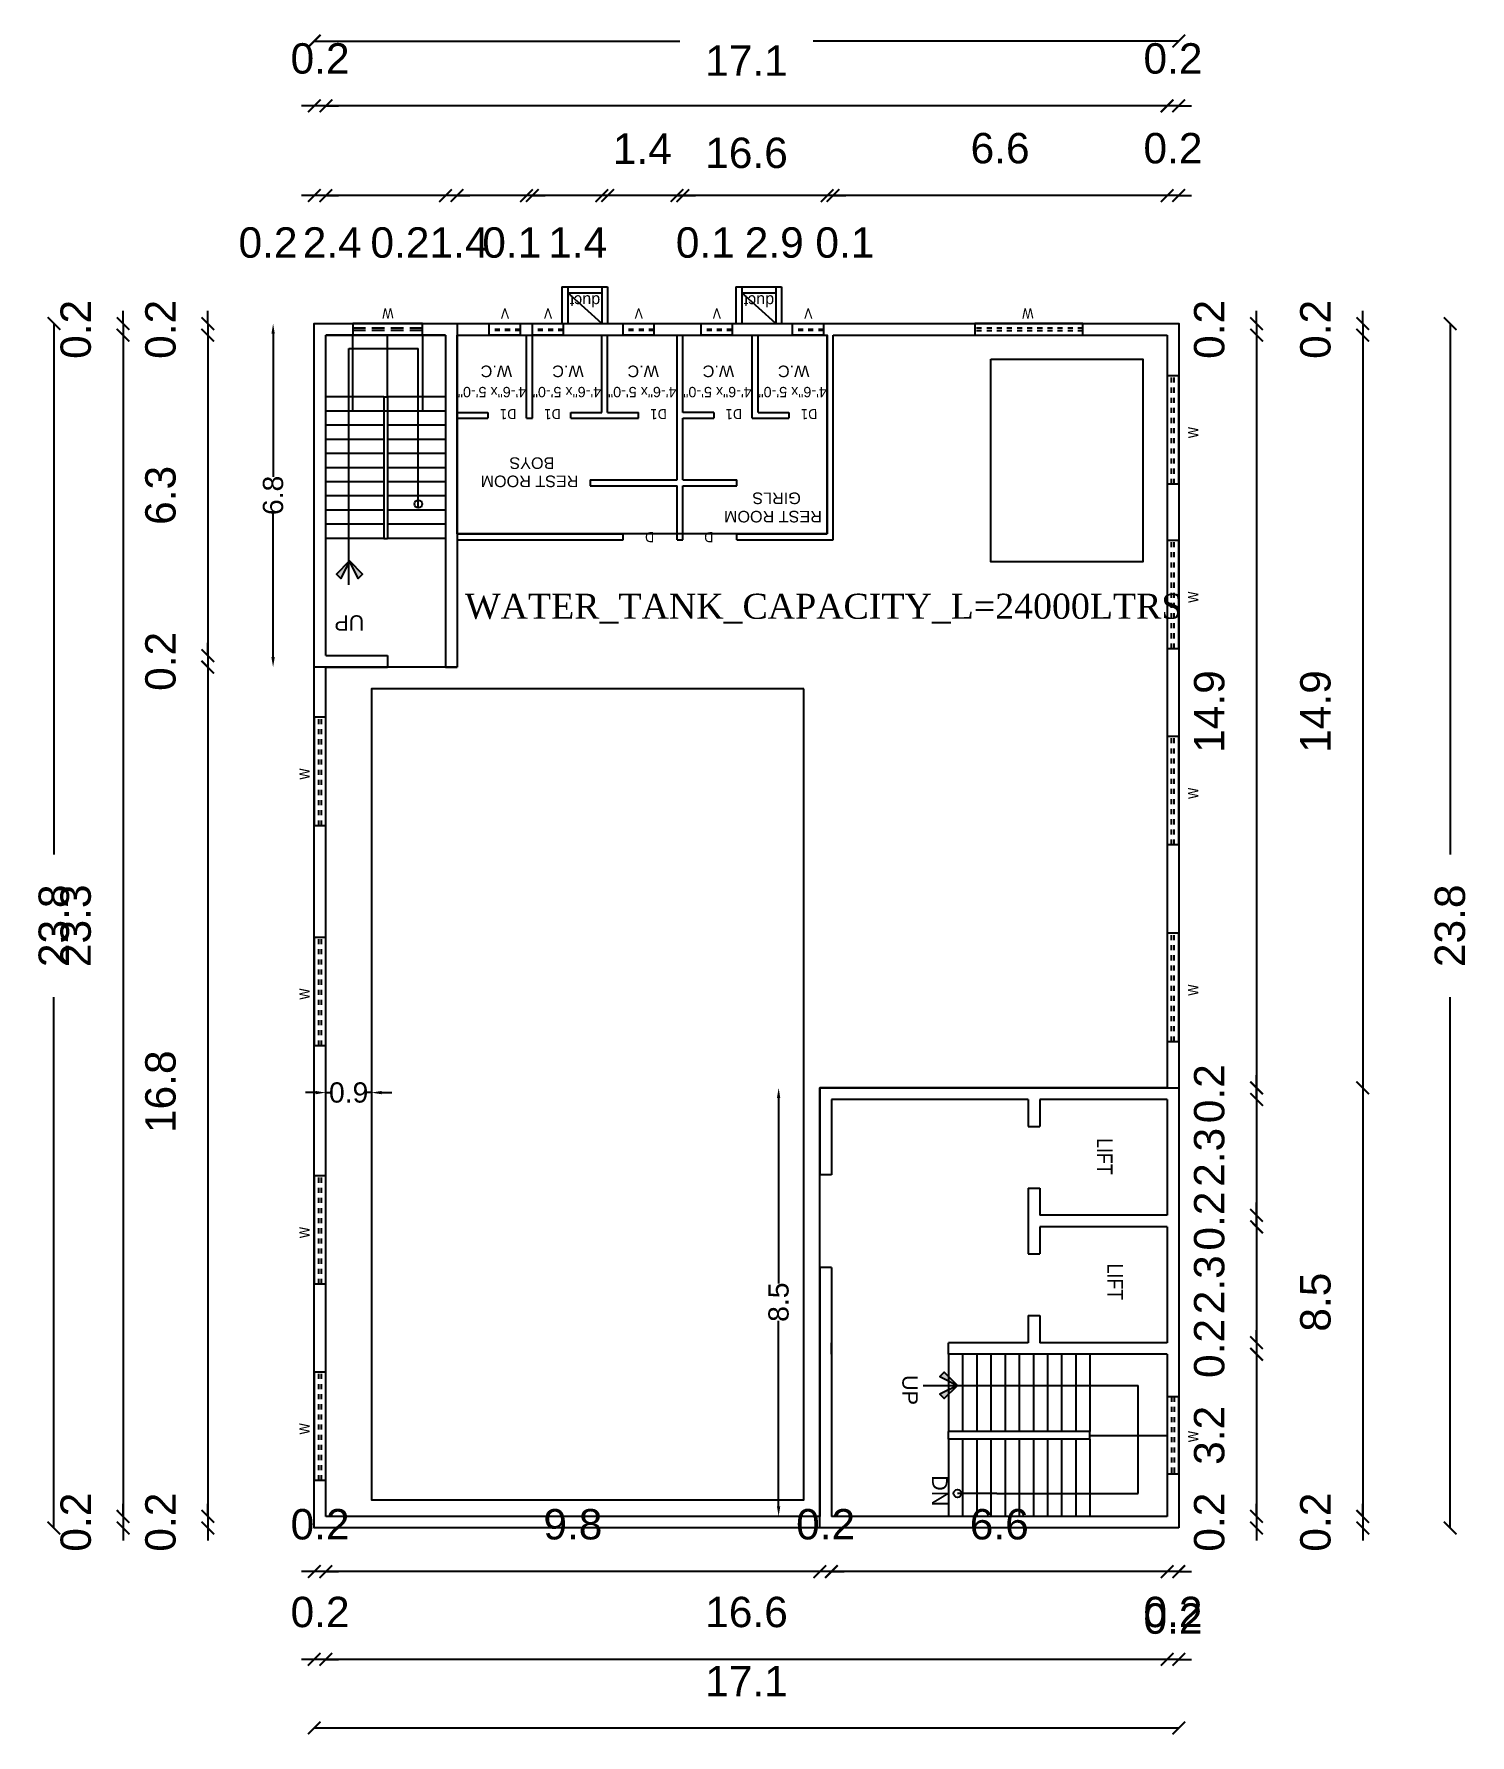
# Model space of a CAD drawing. Header units: metres. Extents: x 21716 to 43338, y -49512 to -25104.
# Drawn here: x 21896.73 to 21925.09, y -25137.59 to -25104.01 of the extents above; entities that cross this region are included whole.
import ezdxf
from ezdxf.enums import TextEntityAlignment as Align

# ---------------------------------------------------------------- set-up
doc = ezdxf.new("R2010")
doc.units = ezdxf.units.M
doc.linetypes.add('HIDDEN', pattern=[0.375, 0.25, -0.125])
doc.linetypes.add('HIDDENX2', pattern=[0.375, 0.25, -0.125])
for name, color, linetype in [('0 @ 1', 7, 'Continuous'), ('5', 5, 'Continuous'), ('BLK_1_FLR_5_ROOF_AREA', 34, 'Continuous'), ('BLK_1_STAIR_HEADROOM', 7, 'Continuous'), ('BLK_1_TERRACE_WC', 34, 'Continuous'), ('BLK_1_TERRACEESERVICE_UTILITYDISTANCE', 34, 'Continuous'), ('SOLAR_PANEL', 34, 'Continuous'), ('WATER_TANK_CALCULATION', 7, 'Continuous')]:
    doc.layers.add(name, color=color, linetype=linetype)
doc.styles.add('2mm', font='swissl.ttf', dxfattribs={"height": 2})
doc.styles.add('ARIAL', font='arial.ttf')
doc.styles.add('SEN', font='tahoma.ttf', dxfattribs={"height": 1})
doc.styles.get("Standard").update_dxf_attribs({"font": 'arial.ttf'})
doc.styles.add('TIMES', font='times.ttf')
doc.dimstyles.new('ISO-25', dxfattribs={"dimtxt": 1, "dimasz": 2.5, "dimexe": 1.25, "dimexo": 0.625, "dimtad": 1, "dimdec": 1, "dimzin": 1, "dimdsep": 46, "dimtxsty": 'Standard', "dimcen": 2.5, "dimse1": 1, "dimse2": 1, "dimsd1": 1, "dimsd2": 1, "dimadec": 1, "dimazin": 3, "dimtfac": 1, "dimtdec": 1, "dimtix": 1, "dimtmove": 2, "dimatfit": 3, "dimfxl": 0, "dimarcsym": 0})

msp = doc.modelspace()

# ---------------------------------------------------------------- texts
at = {"color": 0}
for s, height, p in [('duct', 0.2286, (21907.609, -25109.289)), ('duct', 0.2286, (21911.044, -25109.289)), (' W.C', 0.2286, (21905.905, -25110.672)), (' W.C', 0.2286, (21907.319, -25110.672)), (' W.C', 0.2286, (21908.804, -25110.672)), (' W.C', 0.2286, (21908.804, -25110.672)), (' W.C', 0.2286, (21910.29, -25110.672)), (' W.C', 0.2286, (21911.776, -25110.672)), (' W.C', 0.2286, (21911.776, -25110.672)), ('4\'-6"x 5\'-0"', 0.20321, (21905.775, -25111.081)), ('4\'-6"x 5\'-0"', 0.20321, (21907.255, -25111.081)), ('4\'-6"x 5\'-0"', 0.20321, (21908.741, -25111.081)), ('4\'-6"x 5\'-0"', 0.20321, (21910.227, -25111.081)), ('4\'-6"x 5\'-0"', 0.20321, (21911.712, -25111.081))]:
    msp.add_text(s, height=height, rotation=180, dxfattribs=at).set_placement(p, align=Align.MIDDLE)
for s, p in [('BOYS', (21907.005, -25112.37)), ('REST ROOM', (21907.481, -25112.729)), ('GIRLS', (21911.873, -25113.064)), ('REST ROOM', (21912.288, -25113.426))]:
    msp.add_text(s, height=0.2286, rotation=180, dxfattribs=at).set_placement(p)
at = {"color": 0, "style": 'ARIAL'}
for s, rotation, p in [('UP', 180, (21903.252, -25115.488)), ('UP', 270, (21913.877, -25130.487)), ('DN', 270, (21914.465, -25132.463))]:
    msp.add_text(s, height=0.3048, rotation=rotation, dxfattribs=at).set_placement(p)
at = {"color": 0, "char_height": 0.2, "width": 26.3481, "attachment_point": 5, "style": 'SEN'}
for s, insert, rotation in [('W', (21903.718, -25109.53), 180.6255), ('V', (21906.029, -25109.53), 180.6255), ('V', (21906.88, -25109.53), 180.6255), ('V', (21908.671, -25109.53), 180.6255), ('V', (21910.213, -25109.53), 180.6255), ('V', (21912.019, -25109.53), 180.6255), ('W', (21916.355, -25109.53), 180.6255), ('D1', (21906.09, -25111.517), 180.6255), ('D1', (21906.966, -25111.517), 180.6255), ('D1', (21909.061, -25111.517), 180.6255), ('D1', (21910.547, -25111.517), 180.6255), ('D1', (21912.033, -25111.517), 180.6255), ('W', (21919.621, -25111.881), 90.6255), ('D', (21908.887, -25113.946), 180.6255), ('D', (21910.055, -25113.947), 180.6255), ('W', (21919.621, -25115.131), 90.6255), ('W', (21902.072, -25118.621), 90.6255), ('W', (21919.621, -25119.003), 90.6255), ('W', (21902.072, -25122.965), 90.6255), ('W', (21919.621, -25122.887), 90.6255), ('W', (21902.072, -25127.674), 90.6255), ('W', (21902.072, -25131.549), 90.6255), ('W', (21919.621, -25131.701), 90.6255)]:
    msp.add_mtext(s, dxfattribs=dict(at, insert=insert, rotation=rotation))
at = {"layer": '0 @ 1', "color": 0, "char_height": 0.30482, "width": 462.36415, "attachment_point": 1, "rotation": 270, "style": '2mm'}
for insert in [(21918.027, -25125.812), (21918.232, -25128.288)]:
    msp.add_mtext('{\\fArial Narrow|b0|i0|c0|p34;\\C7;LIFT }', dxfattribs=dict(at, insert=insert))
at = {"layer": 'WATER_TANK_CALCULATION', "color": 150, "insert": (21905.239, -25115.062), "char_height": 0.49497, "width": 12.91874, "attachment_point": 1, "style": 'TIMES'}
msp.add_mtext('WATER_TANK_CAPACITY_L=24000LTRS', dxfattribs=at)

# ---------------------------------------------------------------- blocks, each defined once
blk = doc.blocks.new('A$C3D037593')
at = {"layer": '5', "linetype": 'HIDDEN'}
for p, q in [((0, 4.5), (24, 4.5)), ((0, 3.5), (24, 3.5))]:
    blk.add_line(p, q, dxfattribs=at)
at = {"layer": '5'}
blk.add_lwpolyline([(0, 9), (0, 0), (24, 0), (24, 9)], close=True, dxfattribs=at)
blk = doc.blocks.new('A$C674B7934')
at = {"layer": '5', "linetype": 'HIDDENX2'}
for p, q in [((3.5, 90), (3.5, 6)), ((5.5, 90), (5.5, 6))]:
    blk.add_line(p, q, dxfattribs=at)
at = {"layer": '5'}
blk.add_lwpolyline([(0, 6), (9, 6), (9, 90), (0, 90)], close=True, dxfattribs=at)
blk = doc.blocks.new('A$C617F55A5')
at = {"layer": '5', "linetype": 'HIDDENX2'}
for p, q in [((0, 5.5), (60, 5.5)), ((0, 3.5), (60, 3.5))]:
    blk.add_line(p, q, dxfattribs=at)
at = {"layer": '5'}
blk.add_lwpolyline([(60, 0), (60, 9), (0, 9), (0, 0)], close=True, dxfattribs=at)
blk = doc.blocks.new('_ArchTick')
at = {"color": 0, "linetype": 'ByBlock', "const_width": 0.15}
blk.add_lwpolyline([(-0.5, -0.5), (0.5, 0.5)], dxfattribs=at)
blk = doc.blocks.new('*D162')
at = {"color": 0, "lineweight": -2}
for p, q in [((21919.106, -25107.202), (21918.856, -25107.202)), ((21919.335, -25107.202), (21919.106, -25107.202)), ((21919.335, -25107.202), (21919.585, -25107.202))]:
    blk.add_line(p, q, dxfattribs=at)
at = {"layer": 'Defpoints', "color": 0}
for p in [(21919.106, -25107.202), (21919.106, -25109.958), (21919.335, -25109.73)]:
    blk.add_point(p, dxfattribs=at)
at = {"color": 0, "lineweight": -2, "xscale": 0.25, "yscale": 0.25, "zscale": 0.25}
blk.add_blockref('_ArchTick', (21919.106, -25107.202), dxfattribs=at)
at = {"color": 0, "lineweight": -2, "xscale": 0.25, "yscale": 0.25, "zscale": 0.25, "rotation": 180}
blk.add_blockref('_ArchTick', (21919.335, -25107.202), dxfattribs=at)
at = {"color": 0, "insert": (21919.221, -25106.27), "char_height": 0.6, "attachment_point": 5}
blk.add_mtext('0.2', dxfattribs=at)
blk = doc.blocks.new('*D163')
at = {"color": 0, "lineweight": -2}
blk.add_line((21919.106, -25107.202), (21912.508, -25107.202), dxfattribs=at)
at = {"layer": 'Defpoints', "color": 0}
for p in [(21912.508, -25107.202), (21912.508, -25109.958), (21919.106, -25109.958)]:
    blk.add_point(p, dxfattribs=at)
at = {"color": 0, "lineweight": -2, "xscale": 0.25, "yscale": 0.25, "zscale": 0.25, "rotation": 180}
blk.add_blockref('_ArchTick', (21912.508, -25107.202), dxfattribs=at)
at = {"color": 0, "lineweight": -2, "xscale": 0.25, "yscale": 0.25, "zscale": 0.25}
blk.add_blockref('_ArchTick', (21919.106, -25107.202), dxfattribs=at)
at = {"color": 0, "insert": (21915.807, -25106.27), "char_height": 0.6, "attachment_point": 5}
blk.add_mtext('6.6', dxfattribs=at)
blk = doc.blocks.new('*D164')
at = {"color": 0, "lineweight": -2}
for p, q in [((21912.393, -25107.202), (21912.143, -25107.202)), ((21912.508, -25107.202), (21912.393, -25107.202)), ((21912.508, -25107.202), (21912.758, -25107.202))]:
    blk.add_line(p, q, dxfattribs=at)
at = {"layer": 'Defpoints', "color": 0}
for p in [(21912.393, -25107.202), (21912.393, -25109.958), (21912.508, -25109.958)]:
    blk.add_point(p, dxfattribs=at)
at = {"color": 0, "lineweight": -2, "xscale": 0.25, "yscale": 0.25, "zscale": 0.25}
blk.add_blockref('_ArchTick', (21912.393, -25107.202), dxfattribs=at)
at = {"color": 0, "lineweight": -2, "xscale": 0.25, "yscale": 0.25, "zscale": 0.25, "rotation": 180}
blk.add_blockref('_ArchTick', (21912.508, -25107.202), dxfattribs=at)
at = {"color": 0, "insert": (21912.742, -25108.133), "char_height": 0.6, "attachment_point": 5}
blk.add_mtext('0.1', dxfattribs=at)
blk = doc.blocks.new('*D165')
at = {"color": 0, "lineweight": -2}
blk.add_line((21912.393, -25107.202), (21909.542, -25107.202), dxfattribs=at)
at = {"layer": 'Defpoints', "color": 0}
for p in [(21909.542, -25107.202), (21909.542, -25109.958), (21912.393, -25109.958)]:
    blk.add_point(p, dxfattribs=at)
at = {"color": 0, "lineweight": -2, "xscale": 0.25, "yscale": 0.25, "zscale": 0.25, "rotation": 180}
blk.add_blockref('_ArchTick', (21909.542, -25107.202), dxfattribs=at)
at = {"color": 0, "lineweight": -2, "xscale": 0.25, "yscale": 0.25, "zscale": 0.25}
blk.add_blockref('_ArchTick', (21912.393, -25107.202), dxfattribs=at)
at = {"color": 0, "insert": (21911.347, -25108.133), "char_height": 0.6, "attachment_point": 5}
blk.add_mtext('2.9', dxfattribs=at)
blk = doc.blocks.new('*D166')
at = {"color": 0, "lineweight": -2}
for p, q in [((21909.428, -25107.202), (21909.178, -25107.202)), ((21909.542, -25107.202), (21909.428, -25107.202)), ((21909.542, -25107.202), (21909.792, -25107.202))]:
    blk.add_line(p, q, dxfattribs=at)
at = {"layer": 'Defpoints', "color": 0}
for p in [(21909.428, -25107.202), (21909.428, -25109.958), (21909.542, -25109.958)]:
    blk.add_point(p, dxfattribs=at)
at = {"color": 0, "lineweight": -2, "xscale": 0.25, "yscale": 0.25, "zscale": 0.25}
blk.add_blockref('_ArchTick', (21909.428, -25107.202), dxfattribs=at)
at = {"color": 0, "lineweight": -2, "xscale": 0.25, "yscale": 0.25, "zscale": 0.25, "rotation": 180}
blk.add_blockref('_ArchTick', (21909.542, -25107.202), dxfattribs=at)
at = {"color": 0, "insert": (21909.986, -25108.133), "char_height": 0.6, "attachment_point": 5}
blk.add_mtext('0.1', dxfattribs=at)
blk = doc.blocks.new('*D167')
at = {"color": 0, "lineweight": -2}
for p, q in [((21908.057, -25107.202), (21907.807, -25107.202)), ((21909.428, -25107.202), (21908.057, -25107.202)), ((21909.428, -25107.202), (21909.678, -25107.202))]:
    blk.add_line(p, q, dxfattribs=at)
at = {"layer": 'Defpoints', "color": 0}
for p in [(21908.057, -25107.202), (21908.057, -25109.958), (21909.428, -25109.958)]:
    blk.add_point(p, dxfattribs=at)
at = {"color": 0, "lineweight": -2, "xscale": 0.25, "yscale": 0.25, "zscale": 0.25}
blk.add_blockref('_ArchTick', (21908.057, -25107.202), dxfattribs=at)
at = {"color": 0, "lineweight": -2, "xscale": 0.25, "yscale": 0.25, "zscale": 0.25, "rotation": 180}
blk.add_blockref('_ArchTick', (21909.428, -25107.202), dxfattribs=at)
at = {"color": 0, "insert": (21908.742, -25106.276), "char_height": 0.6, "attachment_point": 5}
blk.add_mtext('1.4', dxfattribs=at)
blk = doc.blocks.new('*D168')
at = {"color": 0, "lineweight": -2}
blk.add_line((21907.942, -25107.202), (21906.571, -25107.202), dxfattribs=at)
at = {"layer": 'Defpoints', "color": 0}
for p in [(21906.571, -25107.202), (21906.571, -25109.958), (21907.942, -25109.958)]:
    blk.add_point(p, dxfattribs=at)
at = {"color": 0, "lineweight": -2, "xscale": 0.25, "yscale": 0.25, "zscale": 0.25, "rotation": 180}
blk.add_blockref('_ArchTick', (21906.571, -25107.202), dxfattribs=at)
at = {"color": 0, "lineweight": -2, "xscale": 0.25, "yscale": 0.25, "zscale": 0.25}
blk.add_blockref('_ArchTick', (21907.942, -25107.202), dxfattribs=at)
at = {"color": 0, "insert": (21907.468, -25108.128), "char_height": 0.6, "attachment_point": 5}
blk.add_mtext('1.4', dxfattribs=at)
blk = doc.blocks.new('*D169')
at = {"color": 0, "lineweight": -2}
for p, q in [((21906.456, -25107.202), (21906.206, -25107.202)), ((21906.571, -25107.202), (21906.456, -25107.202)), ((21906.571, -25107.202), (21906.821, -25107.202))]:
    blk.add_line(p, q, dxfattribs=at)
at = {"layer": 'Defpoints', "color": 0}
for p in [(21906.456, -25107.202), (21906.456, -25109.958), (21906.571, -25109.958)]:
    blk.add_point(p, dxfattribs=at)
at = {"color": 0, "lineweight": -2, "xscale": 0.25, "yscale": 0.25, "zscale": 0.25}
blk.add_blockref('_ArchTick', (21906.456, -25107.202), dxfattribs=at)
at = {"color": 0, "lineweight": -2, "xscale": 0.25, "yscale": 0.25, "zscale": 0.25, "rotation": 180}
blk.add_blockref('_ArchTick', (21906.571, -25107.202), dxfattribs=at)
at = {"color": 0, "insert": (21906.165, -25108.133), "char_height": 0.6, "attachment_point": 5}
blk.add_mtext('0.1', dxfattribs=at)
blk = doc.blocks.new('*D170')
at = {"color": 0, "lineweight": -2}
blk.add_line((21906.456, -25107.202), (21905.084, -25107.202), dxfattribs=at)
at = {"layer": 'Defpoints', "color": 0}
for p in [(21905.084, -25107.202), (21905.084, -25109.958), (21906.456, -25109.958)]:
    blk.add_point(p, dxfattribs=at)
at = {"color": 0, "lineweight": -2, "xscale": 0.25, "yscale": 0.25, "zscale": 0.25, "rotation": 180}
blk.add_blockref('_ArchTick', (21905.084, -25107.202), dxfattribs=at)
at = {"color": 0, "lineweight": -2, "xscale": 0.25, "yscale": 0.25, "zscale": 0.25}
blk.add_blockref('_ArchTick', (21906.456, -25107.202), dxfattribs=at)
at = {"color": 0, "insert": (21905.124, -25108.128), "char_height": 0.6, "attachment_point": 5}
blk.add_mtext('1.4', dxfattribs=at)
blk = doc.blocks.new('*D171')
at = {"color": 0, "lineweight": -2}
for p, q in [((21904.856, -25107.202), (21904.606, -25107.202)), ((21905.084, -25107.202), (21904.856, -25107.202)), ((21905.084, -25107.202), (21905.334, -25107.202))]:
    blk.add_line(p, q, dxfattribs=at)
at = {"layer": 'Defpoints', "color": 0}
for p in [(21904.856, -25107.202), (21904.856, -25109.958), (21905.084, -25109.958)]:
    blk.add_point(p, dxfattribs=at)
at = {"color": 0, "lineweight": -2, "xscale": 0.25, "yscale": 0.25, "zscale": 0.25}
blk.add_blockref('_ArchTick', (21904.856, -25107.202), dxfattribs=at)
at = {"color": 0, "lineweight": -2, "xscale": 0.25, "yscale": 0.25, "zscale": 0.25, "rotation": 180}
blk.add_blockref('_ArchTick', (21905.084, -25107.202), dxfattribs=at)
at = {"color": 0, "insert": (21903.956, -25108.133), "char_height": 0.6, "attachment_point": 5}
blk.add_mtext('0.2', dxfattribs=at)
blk = doc.blocks.new('*D172')
at = {"color": 0, "lineweight": -2}
blk.add_line((21904.856, -25107.202), (21902.493, -25107.202), dxfattribs=at)
at = {"layer": 'Defpoints', "color": 0}
for p in [(21902.493, -25107.202), (21902.493, -25109.958), (21904.856, -25109.958)]:
    blk.add_point(p, dxfattribs=at)
at = {"color": 0, "lineweight": -2, "xscale": 0.25, "yscale": 0.25, "zscale": 0.25, "rotation": 180}
blk.add_blockref('_ArchTick', (21902.493, -25107.202), dxfattribs=at)
at = {"color": 0, "lineweight": -2, "xscale": 0.25, "yscale": 0.25, "zscale": 0.25}
blk.add_blockref('_ArchTick', (21904.856, -25107.202), dxfattribs=at)
at = {"color": 0, "insert": (21902.619, -25108.128), "char_height": 0.6, "attachment_point": 5}
blk.add_mtext('2.4', dxfattribs=at)
blk = doc.blocks.new('*D173')
at = {"color": 0, "lineweight": -2}
for p, q in [((21902.265, -25107.202), (21902.015, -25107.202)), ((21902.493, -25107.202), (21902.265, -25107.202)), ((21902.493, -25107.202), (21902.743, -25107.202))]:
    blk.add_line(p, q, dxfattribs=at)
at = {"layer": 'Defpoints', "color": 0}
for p in [(21902.265, -25107.202), (21902.265, -25109.73), (21902.493, -25109.958)]:
    blk.add_point(p, dxfattribs=at)
at = {"color": 0, "lineweight": -2, "xscale": 0.25, "yscale": 0.25, "zscale": 0.25}
blk.add_blockref('_ArchTick', (21902.265, -25107.202), dxfattribs=at)
at = {"color": 0, "lineweight": -2, "xscale": 0.25, "yscale": 0.25, "zscale": 0.25, "rotation": 180}
blk.add_blockref('_ArchTick', (21902.493, -25107.202), dxfattribs=at)
at = {"color": 0, "insert": (21901.351, -25108.133), "char_height": 0.6, "attachment_point": 5}
blk.add_mtext('0.2', dxfattribs=at)
blk = doc.blocks.new('*D154')
at = {"color": 0, "lineweight": -2}
for p, q in [((21919.106, -25105.431), (21918.856, -25105.431)), ((21919.335, -25105.431), (21919.106, -25105.431)), ((21919.335, -25105.431), (21919.585, -25105.431))]:
    blk.add_line(p, q, dxfattribs=at)
at = {"layer": 'Defpoints', "color": 0}
for p in [(21919.106, -25105.431), (21919.106, -25109.958), (21919.335, -25109.73)]:
    blk.add_point(p, dxfattribs=at)
at = {"color": 0, "lineweight": -2, "xscale": 0.25, "yscale": 0.25, "zscale": 0.25}
blk.add_blockref('_ArchTick', (21919.106, -25105.431), dxfattribs=at)
at = {"color": 0, "lineweight": -2, "xscale": 0.25, "yscale": 0.25, "zscale": 0.25, "rotation": 180}
blk.add_blockref('_ArchTick', (21919.335, -25105.431), dxfattribs=at)
at = {"color": 0, "insert": (21919.221, -25104.499), "char_height": 0.6, "attachment_point": 5}
blk.add_mtext('0.2', dxfattribs=at)
blk = doc.blocks.new('*D155')
at = {"color": 0, "lineweight": -2}
blk.add_line((21919.106, -25105.431), (21902.493, -25105.431), dxfattribs=at)
at = {"layer": 'Defpoints', "color": 0}
for p in [(21902.493, -25105.431), (21902.493, -25109.958), (21919.106, -25109.958)]:
    blk.add_point(p, dxfattribs=at)
at = {"color": 0, "lineweight": -2, "xscale": 0.25, "yscale": 0.25, "zscale": 0.25, "rotation": 180}
blk.add_blockref('_ArchTick', (21902.493, -25105.431), dxfattribs=at)
at = {"color": 0, "lineweight": -2, "xscale": 0.25, "yscale": 0.25, "zscale": 0.25}
blk.add_blockref('_ArchTick', (21919.106, -25105.431), dxfattribs=at)
at = {"color": 0, "insert": (21910.8, -25106.362), "char_height": 0.6, "attachment_point": 5}
blk.add_mtext('16.6', dxfattribs=at)
blk = doc.blocks.new('*D156')
at = {"color": 0, "lineweight": -2}
for p, q in [((21902.265, -25105.431), (21902.015, -25105.431)), ((21902.493, -25105.431), (21902.265, -25105.431)), ((21902.493, -25105.431), (21902.743, -25105.431))]:
    blk.add_line(p, q, dxfattribs=at)
at = {"layer": 'Defpoints', "color": 0}
for p in [(21902.265, -25105.431), (21902.265, -25109.73), (21902.493, -25109.958)]:
    blk.add_point(p, dxfattribs=at)
at = {"color": 0, "lineweight": -2, "xscale": 0.25, "yscale": 0.25, "zscale": 0.25}
blk.add_blockref('_ArchTick', (21902.265, -25105.431), dxfattribs=at)
at = {"color": 0, "lineweight": -2, "xscale": 0.25, "yscale": 0.25, "zscale": 0.25, "rotation": 180}
blk.add_blockref('_ArchTick', (21902.493, -25105.431), dxfattribs=at)
at = {"color": 0, "insert": (21902.379, -25104.499), "char_height": 0.6, "attachment_point": 5}
blk.add_mtext('0.2', dxfattribs=at)
blk = doc.blocks.new('*D174')
at = {"color": 0, "lineweight": -2}
for p, q in [((21902.265, -25104.151), (21909.482, -25104.151)), ((21919.335, -25104.151), (21912.118, -25104.151))]:
    blk.add_line(p, q, dxfattribs=at)
at = {"layer": 'Defpoints', "color": 0}
for p in [(21902.265, -25104.151), (21902.265, -25109.73), (21919.335, -25109.73)]:
    blk.add_point(p, dxfattribs=at)
at = {"color": 0, "lineweight": -2, "xscale": 0.25, "yscale": 0.25, "zscale": 0.25, "rotation": 180}
blk.add_blockref('_ArchTick', (21902.265, -25104.151), dxfattribs=at)
at = {"color": 0, "lineweight": -2, "xscale": 0.25, "yscale": 0.25, "zscale": 0.25}
blk.add_blockref('_ArchTick', (21919.335, -25104.151), dxfattribs=at)
at = {"color": 0, "insert": (21910.8, -25104.538), "char_height": 0.6, "attachment_point": 5}
blk.add_mtext('17.1', dxfattribs=at)
blk = doc.blocks.new('*D157')
at = {"color": 0, "lineweight": -2}
for p, q in [((21900.162, -25109.73), (21900.162, -25109.48)), ((21900.162, -25109.73), (21900.162, -25109.958)), ((21900.162, -25109.958), (21900.162, -25110.208))]:
    blk.add_line(p, q, dxfattribs=at)
at = {"layer": 'Defpoints', "color": 0}
for p in [(21900.162, -25109.958), (21902.265, -25109.73), (21902.493, -25109.958)]:
    blk.add_point(p, dxfattribs=at)
at = {"color": 0, "lineweight": -2, "xscale": 0.25, "yscale": 0.25, "zscale": 0.25}
for p, rotation in [((21900.162, -25109.73), 270), ((21900.162, -25109.958), 90)]:
    blk.add_blockref('_ArchTick', p, dxfattribs=dict(at, rotation=rotation))
at = {"color": 0, "insert": (21899.23, -25109.844), "char_height": 0.6, "attachment_point": 5, "rotation": 90}
blk.add_mtext('0.2', dxfattribs=at)
blk = doc.blocks.new('*D175')
at = {"color": 0, "lineweight": -2}
blk.add_line((21900.162, -25109.958), (21900.162, -25116.283), dxfattribs=at)
at = {"layer": 'Defpoints', "color": 0}
for p in [(21902.493, -25109.958), (21900.162, -25116.283), (21902.493, -25116.283)]:
    blk.add_point(p, dxfattribs=at)
at = {"color": 0, "lineweight": -2, "xscale": 0.25, "yscale": 0.25, "zscale": 0.25}
for p, rotation in [((21900.162, -25109.958), 90), ((21900.162, -25116.283), 270)]:
    blk.add_blockref('_ArchTick', p, dxfattribs=dict(at, rotation=rotation))
at = {"color": 0, "insert": (21899.23, -25113.121), "char_height": 0.6, "attachment_point": 5, "rotation": 90}
blk.add_mtext('6.3', dxfattribs=at)
blk = doc.blocks.new('*D176')
at = {"color": 0, "lineweight": -2}
for p, q in [((21900.162, -25116.283), (21900.162, -25116.033)), ((21900.162, -25116.283), (21900.162, -25116.512)), ((21900.162, -25116.512), (21900.162, -25116.762))]:
    blk.add_line(p, q, dxfattribs=at)
at = {"layer": 'Defpoints', "color": 0}
for p in [(21902.493, -25116.283), (21900.162, -25116.512), (21902.493, -25116.512)]:
    blk.add_point(p, dxfattribs=at)
at = {"color": 0, "lineweight": -2, "xscale": 0.25, "yscale": 0.25, "zscale": 0.25}
for p, rotation in [((21900.162, -25116.283), 270), ((21900.162, -25116.512), 90)]:
    blk.add_blockref('_ArchTick', p, dxfattribs=dict(at, rotation=rotation))
at = {"color": 0, "insert": (21899.23, -25116.398), "char_height": 0.6, "attachment_point": 5, "rotation": 90}
blk.add_mtext('0.2', dxfattribs=at)
blk = doc.blocks.new('*D177')
at = {"color": 0, "lineweight": -2}
blk.add_line((21900.162, -25116.512), (21900.162, -25133.277), dxfattribs=at)
at = {"layer": 'Defpoints', "color": 0}
for p in [(21902.493, -25116.512), (21900.162, -25133.277), (21902.493, -25133.277)]:
    blk.add_point(p, dxfattribs=at)
at = {"color": 0, "lineweight": -2, "xscale": 0.25, "yscale": 0.25, "zscale": 0.25}
for p, rotation in [((21900.162, -25116.512), 90), ((21900.162, -25133.277), 270)]:
    blk.add_blockref('_ArchTick', p, dxfattribs=dict(at, rotation=rotation))
at = {"color": 0, "insert": (21899.23, -25124.894), "char_height": 0.6, "attachment_point": 5, "rotation": 90}
blk.add_mtext('16.8', dxfattribs=at)
blk = doc.blocks.new('*D158')
at = {"color": 0, "lineweight": -2}
for p, q in [((21900.162, -25133.277), (21900.162, -25133.027)), ((21900.162, -25133.277), (21900.162, -25133.506)), ((21900.162, -25133.506), (21900.162, -25133.756))]:
    blk.add_line(p, q, dxfattribs=at)
at = {"layer": 'Defpoints', "color": 0}
for p in [(21902.493, -25133.277), (21900.162, -25133.506), (21902.265, -25133.506)]:
    blk.add_point(p, dxfattribs=at)
at = {"color": 0, "lineweight": -2, "xscale": 0.25, "yscale": 0.25, "zscale": 0.25}
for p, rotation in [((21900.162, -25133.277), 270), ((21900.162, -25133.506), 90)]:
    blk.add_blockref('_ArchTick', p, dxfattribs=dict(at, rotation=rotation))
at = {"color": 0, "insert": (21899.23, -25133.391), "char_height": 0.6, "attachment_point": 5, "rotation": 90}
blk.add_mtext('0.2', dxfattribs=at)
blk = doc.blocks.new('*D159')
at = {"color": 0, "lineweight": -2}
for p, q in [((21898.488, -25109.73), (21898.488, -25109.48)), ((21898.488, -25109.73), (21898.488, -25109.958)), ((21898.488, -25109.958), (21898.488, -25110.208))]:
    blk.add_line(p, q, dxfattribs=at)
at = {"layer": 'Defpoints', "color": 0}
for p in [(21898.488, -25109.958), (21902.265, -25109.73), (21902.493, -25109.958)]:
    blk.add_point(p, dxfattribs=at)
at = {"color": 0, "lineweight": -2, "xscale": 0.25, "yscale": 0.25, "zscale": 0.25}
for p, rotation in [((21898.488, -25109.73), 270), ((21898.488, -25109.958), 90)]:
    blk.add_blockref('_ArchTick', p, dxfattribs=dict(at, rotation=rotation))
at = {"color": 0, "insert": (21897.557, -25109.844), "char_height": 0.6, "attachment_point": 5, "rotation": 90}
blk.add_mtext('0.2', dxfattribs=at)
blk = doc.blocks.new('*D160')
at = {"color": 0, "lineweight": -2}
blk.add_line((21898.488, -25109.958), (21898.488, -25133.277), dxfattribs=at)
at = {"layer": 'Defpoints', "color": 0}
for p in [(21902.493, -25109.958), (21898.488, -25133.277), (21902.493, -25133.277)]:
    blk.add_point(p, dxfattribs=at)
at = {"color": 0, "lineweight": -2, "xscale": 0.25, "yscale": 0.25, "zscale": 0.25}
for p, rotation in [((21898.488, -25109.958), 90), ((21898.488, -25133.277), 270)]:
    blk.add_blockref('_ArchTick', p, dxfattribs=dict(at, rotation=rotation))
at = {"color": 0, "insert": (21897.556, -25121.618), "char_height": 0.6, "attachment_point": 5, "rotation": 90}
blk.add_mtext('23.3', dxfattribs=at)
blk = doc.blocks.new('*D161')
at = {"color": 0, "lineweight": -2}
for p, q in [((21898.488, -25133.277), (21898.488, -25133.027)), ((21898.488, -25133.277), (21898.488, -25133.506)), ((21898.488, -25133.506), (21898.488, -25133.756))]:
    blk.add_line(p, q, dxfattribs=at)
at = {"layer": 'Defpoints', "color": 0}
for p in [(21902.493, -25133.277), (21898.488, -25133.506), (21902.265, -25133.506)]:
    blk.add_point(p, dxfattribs=at)
at = {"color": 0, "lineweight": -2, "xscale": 0.25, "yscale": 0.25, "zscale": 0.25}
for p, rotation in [((21898.488, -25133.277), 270), ((21898.488, -25133.506), 90)]:
    blk.add_blockref('_ArchTick', p, dxfattribs=dict(at, rotation=rotation))
at = {"color": 0, "insert": (21897.557, -25133.391), "char_height": 0.6, "attachment_point": 5, "rotation": 90}
blk.add_mtext('0.2', dxfattribs=at)
blk = doc.blocks.new('*D178')
at = {"color": 0, "lineweight": -2}
for p, q in [((21897.124, -25109.73), (21897.124, -25120.208)), ((21897.124, -25133.506), (21897.124, -25123.028))]:
    blk.add_line(p, q, dxfattribs=at)
at = {"layer": 'Defpoints', "color": 0}
for p in [(21902.265, -25109.73), (21897.124, -25133.506), (21902.265, -25133.506)]:
    blk.add_point(p, dxfattribs=at)
at = {"color": 0, "lineweight": -2, "xscale": 0.25, "yscale": 0.25, "zscale": 0.25}
for p, rotation in [((21897.124, -25109.73), 90), ((21897.124, -25133.506), 270)]:
    blk.add_blockref('_ArchTick', p, dxfattribs=dict(at, rotation=rotation))
at = {"color": 0, "insert": (21897.124, -25121.618), "char_height": 0.6, "attachment_point": 5, "rotation": 90}
blk.add_mtext('23.8', dxfattribs=at)
blk = doc.blocks.new('*D144')
at = {"color": 0, "lineweight": -2}
for p, q in [((21920.872, -25109.73), (21920.872, -25109.48)), ((21920.872, -25109.73), (21920.872, -25109.958)), ((21920.872, -25109.958), (21920.872, -25110.208))]:
    blk.add_line(p, q, dxfattribs=at)
at = {"layer": 'Defpoints', "color": 0}
for p in [(21919.106, -25109.958), (21919.335, -25109.73), (21920.872, -25109.958)]:
    blk.add_point(p, dxfattribs=at)
at = {"color": 0, "lineweight": -2, "xscale": 0.25, "yscale": 0.25, "zscale": 0.25}
for p, rotation in [((21920.872, -25109.73), 270), ((21920.872, -25109.958), 90)]:
    blk.add_blockref('_ArchTick', p, dxfattribs=dict(at, rotation=rotation))
at = {"color": 0, "insert": (21919.941, -25109.844), "char_height": 0.6, "attachment_point": 5, "rotation": 90}
blk.add_mtext('0.2', dxfattribs=at)
blk = doc.blocks.new('*D179')
at = {"color": 0, "lineweight": -2}
blk.add_line((21920.872, -25109.958), (21920.872, -25124.818), dxfattribs=at)
at = {"layer": 'Defpoints', "color": 0}
for p in [(21919.106, -25109.958), (21919.106, -25124.818), (21920.872, -25124.818)]:
    blk.add_point(p, dxfattribs=at)
at = {"color": 0, "lineweight": -2, "xscale": 0.25, "yscale": 0.25, "zscale": 0.25}
for p, rotation in [((21920.872, -25109.958), 90), ((21920.872, -25124.818), 270)]:
    blk.add_blockref('_ArchTick', p, dxfattribs=dict(at, rotation=rotation))
at = {"color": 0, "insert": (21919.941, -25117.388), "char_height": 0.6, "attachment_point": 5, "rotation": 90}
blk.add_mtext('14.9', dxfattribs=at)
blk = doc.blocks.new('*D180')
at = {"color": 0, "lineweight": -2}
for p, q in [((21920.872, -25124.818), (21920.872, -25124.568)), ((21920.872, -25124.818), (21920.872, -25125.047)), ((21920.872, -25125.047), (21920.872, -25125.297))]:
    blk.add_line(p, q, dxfattribs=at)
at = {"layer": 'Defpoints', "color": 0}
for p in [(21919.106, -25124.818), (21919.106, -25125.047), (21920.872, -25125.047)]:
    blk.add_point(p, dxfattribs=at)
at = {"color": 0, "lineweight": -2, "xscale": 0.25, "yscale": 0.25, "zscale": 0.25}
for p, rotation in [((21920.872, -25124.818), 270), ((21920.872, -25125.047), 90)]:
    blk.add_blockref('_ArchTick', p, dxfattribs=dict(at, rotation=rotation))
at = {"color": 0, "insert": (21919.941, -25124.933), "char_height": 0.6, "attachment_point": 5, "rotation": 90}
blk.add_mtext('0.2', dxfattribs=at)
blk = doc.blocks.new('*D181')
at = {"color": 0, "lineweight": -2}
for p, q in [((21920.872, -25125.047), (21920.872, -25124.797)), ((21920.872, -25125.047), (21920.872, -25127.333)), ((21920.872, -25127.333), (21920.872, -25127.583))]:
    blk.add_line(p, q, dxfattribs=at)
at = {"layer": 'Defpoints', "color": 0}
for p in [(21919.106, -25125.047), (21919.106, -25127.333), (21920.872, -25127.333)]:
    blk.add_point(p, dxfattribs=at)
at = {"color": 0, "lineweight": -2, "xscale": 0.25, "yscale": 0.25, "zscale": 0.25}
for p, rotation in [((21920.872, -25125.047), 270), ((21920.872, -25127.333), 90)]:
    blk.add_blockref('_ArchTick', p, dxfattribs=dict(at, rotation=rotation))
at = {"color": 0, "insert": (21919.94, -25126.19), "char_height": 0.6, "attachment_point": 5, "rotation": 90}
blk.add_mtext('2.3', dxfattribs=at)
blk = doc.blocks.new('*D182')
at = {"color": 0, "lineweight": -2}
for p, q in [((21920.872, -25127.333), (21920.872, -25127.083)), ((21920.872, -25127.333), (21920.872, -25127.562)), ((21920.872, -25127.562), (21920.872, -25127.812))]:
    blk.add_line(p, q, dxfattribs=at)
at = {"layer": 'Defpoints', "color": 0}
for p in [(21919.106, -25127.333), (21919.106, -25127.562), (21920.872, -25127.562)]:
    blk.add_point(p, dxfattribs=at)
at = {"color": 0, "lineweight": -2, "xscale": 0.25, "yscale": 0.25, "zscale": 0.25}
for p, rotation in [((21920.872, -25127.333), 270), ((21920.872, -25127.562), 90)]:
    blk.add_blockref('_ArchTick', p, dxfattribs=dict(at, rotation=rotation))
at = {"color": 0, "insert": (21919.941, -25127.447), "char_height": 0.6, "attachment_point": 5, "rotation": 90}
blk.add_mtext('0.2', dxfattribs=at)
blk = doc.blocks.new('*D183')
at = {"color": 0, "lineweight": -2}
for p, q in [((21920.872, -25127.562), (21920.872, -25127.312)), ((21920.872, -25127.562), (21920.872, -25129.848)), ((21920.872, -25129.848), (21920.872, -25130.098))]:
    blk.add_line(p, q, dxfattribs=at)
at = {"layer": 'Defpoints', "color": 0}
for p in [(21919.106, -25127.562), (21919.106, -25129.848), (21920.872, -25129.848)]:
    blk.add_point(p, dxfattribs=at)
at = {"color": 0, "lineweight": -2, "xscale": 0.25, "yscale": 0.25, "zscale": 0.25}
for p, rotation in [((21920.872, -25127.562), 270), ((21920.872, -25129.848), 90)]:
    blk.add_blockref('_ArchTick', p, dxfattribs=dict(at, rotation=rotation))
at = {"color": 0, "insert": (21919.94, -25128.705), "char_height": 0.6, "attachment_point": 5, "rotation": 90}
blk.add_mtext('2.3', dxfattribs=at)
blk = doc.blocks.new('*D184')
at = {"color": 0, "lineweight": -2}
for p, q in [((21920.872, -25129.848), (21920.872, -25129.598)), ((21920.872, -25129.848), (21920.872, -25130.076)), ((21920.872, -25130.076), (21920.872, -25130.326))]:
    blk.add_line(p, q, dxfattribs=at)
at = {"layer": 'Defpoints', "color": 0}
for p in [(21919.106, -25129.848), (21919.106, -25130.076), (21920.872, -25130.076)]:
    blk.add_point(p, dxfattribs=at)
at = {"color": 0, "lineweight": -2, "xscale": 0.25, "yscale": 0.25, "zscale": 0.25}
for p, rotation in [((21920.872, -25129.848), 270), ((21920.872, -25130.076), 90)]:
    blk.add_blockref('_ArchTick', p, dxfattribs=dict(at, rotation=rotation))
at = {"color": 0, "insert": (21919.941, -25129.962), "char_height": 0.6, "attachment_point": 5, "rotation": 90}
blk.add_mtext('0.2', dxfattribs=at)
blk = doc.blocks.new('*D185')
at = {"color": 0, "lineweight": -2}
blk.add_line((21920.872, -25130.076), (21920.872, -25133.277), dxfattribs=at)
at = {"layer": 'Defpoints', "color": 0}
for p in [(21919.106, -25130.076), (21919.106, -25133.277), (21920.872, -25133.277)]:
    blk.add_point(p, dxfattribs=at)
at = {"color": 0, "lineweight": -2, "xscale": 0.25, "yscale": 0.25, "zscale": 0.25}
for p, rotation in [((21920.872, -25130.076), 90), ((21920.872, -25133.277), 270)]:
    blk.add_blockref('_ArchTick', p, dxfattribs=dict(at, rotation=rotation))
at = {"color": 0, "insert": (21919.94, -25131.677), "char_height": 0.6, "attachment_point": 5, "rotation": 90}
blk.add_mtext('3.2', dxfattribs=at)
blk = doc.blocks.new('*D186')
at = {"color": 0, "lineweight": -2}
for p, q in [((21920.872, -25133.277), (21920.872, -25133.027)), ((21920.872, -25133.277), (21920.872, -25133.506)), ((21920.872, -25133.506), (21920.872, -25133.756))]:
    blk.add_line(p, q, dxfattribs=at)
at = {"layer": 'Defpoints', "color": 0}
for p in [(21919.106, -25133.277), (21919.335, -25133.506), (21920.872, -25133.506)]:
    blk.add_point(p, dxfattribs=at)
at = {"color": 0, "lineweight": -2, "xscale": 0.25, "yscale": 0.25, "zscale": 0.25}
for p, rotation in [((21920.872, -25133.277), 270), ((21920.872, -25133.506), 90)]:
    blk.add_blockref('_ArchTick', p, dxfattribs=dict(at, rotation=rotation))
at = {"color": 0, "insert": (21919.941, -25133.391), "char_height": 0.6, "attachment_point": 5, "rotation": 90}
blk.add_mtext('0.2', dxfattribs=at)
blk = doc.blocks.new('*D145')
at = {"color": 0, "lineweight": -2}
for p, q in [((21922.968, -25109.73), (21922.968, -25109.48)), ((21922.968, -25109.73), (21922.968, -25109.958)), ((21922.968, -25109.958), (21922.968, -25110.208))]:
    blk.add_line(p, q, dxfattribs=at)
at = {"layer": 'Defpoints', "color": 0}
for p in [(21919.106, -25109.958), (21919.335, -25109.73), (21922.968, -25109.958)]:
    blk.add_point(p, dxfattribs=at)
at = {"color": 0, "lineweight": -2, "xscale": 0.25, "yscale": 0.25, "zscale": 0.25}
for p, rotation in [((21922.968, -25109.73), 270), ((21922.968, -25109.958), 90)]:
    blk.add_blockref('_ArchTick', p, dxfattribs=dict(at, rotation=rotation))
at = {"color": 0, "insert": (21922.037, -25109.844), "char_height": 0.6, "attachment_point": 5, "rotation": 90}
blk.add_mtext('0.2', dxfattribs=at)
blk = doc.blocks.new('*D146')
at = {"color": 0, "lineweight": -2}
blk.add_line((21922.968, -25109.958), (21922.968, -25124.818), dxfattribs=at)
at = {"layer": 'Defpoints', "color": 0}
for p in [(21919.106, -25109.958), (21919.106, -25124.818), (21922.968, -25124.818)]:
    blk.add_point(p, dxfattribs=at)
at = {"color": 0, "lineweight": -2, "xscale": 0.25, "yscale": 0.25, "zscale": 0.25}
for p, rotation in [((21922.968, -25109.958), 90), ((21922.968, -25124.818), 270)]:
    blk.add_blockref('_ArchTick', p, dxfattribs=dict(at, rotation=rotation))
at = {"color": 0, "insert": (21922.037, -25117.388), "char_height": 0.6, "attachment_point": 5, "rotation": 90}
blk.add_mtext('14.9', dxfattribs=at)
blk = doc.blocks.new('*D147')
at = {"color": 0, "lineweight": -2}
blk.add_line((21922.968, -25124.818), (21922.968, -25133.277), dxfattribs=at)
at = {"layer": 'Defpoints', "color": 0}
for p in [(21919.106, -25124.818), (21919.106, -25133.277), (21922.968, -25133.277)]:
    blk.add_point(p, dxfattribs=at)
at = {"color": 0, "lineweight": -2, "xscale": 0.25, "yscale": 0.25, "zscale": 0.25}
for p, rotation in [((21922.968, -25124.818), 90), ((21922.968, -25133.277), 270)]:
    blk.add_blockref('_ArchTick', p, dxfattribs=dict(at, rotation=rotation))
at = {"color": 0, "insert": (21922.037, -25129.048), "char_height": 0.6, "attachment_point": 5, "rotation": 90}
blk.add_mtext('8.5', dxfattribs=at)
blk = doc.blocks.new('*D148')
at = {"color": 0, "lineweight": -2}
for p, q in [((21922.968, -25133.277), (21922.968, -25133.027)), ((21922.968, -25133.277), (21922.968, -25133.506)), ((21922.968, -25133.506), (21922.968, -25133.756))]:
    blk.add_line(p, q, dxfattribs=at)
at = {"layer": 'Defpoints', "color": 0}
for p in [(21919.106, -25133.277), (21919.335, -25133.506), (21922.968, -25133.506)]:
    blk.add_point(p, dxfattribs=at)
at = {"color": 0, "lineweight": -2, "xscale": 0.25, "yscale": 0.25, "zscale": 0.25}
for p, rotation in [((21922.968, -25133.277), 270), ((21922.968, -25133.506), 90)]:
    blk.add_blockref('_ArchTick', p, dxfattribs=dict(at, rotation=rotation))
at = {"color": 0, "insert": (21922.037, -25133.391), "char_height": 0.6, "attachment_point": 5, "rotation": 90}
blk.add_mtext('0.2', dxfattribs=at)
blk = doc.blocks.new('*D187')
at = {"color": 0, "lineweight": -2}
for p, q in [((21924.693, -25109.73), (21924.693, -25120.208)), ((21924.693, -25133.506), (21924.693, -25123.028))]:
    blk.add_line(p, q, dxfattribs=at)
at = {"layer": 'Defpoints', "color": 0}
for p in [(21919.335, -25109.73), (21919.335, -25133.506), (21924.693, -25133.506)]:
    blk.add_point(p, dxfattribs=at)
at = {"color": 0, "lineweight": -2, "xscale": 0.25, "yscale": 0.25, "zscale": 0.25}
for p, rotation in [((21924.693, -25109.73), 90), ((21924.693, -25133.506), 270)]:
    blk.add_blockref('_ArchTick', p, dxfattribs=dict(at, rotation=rotation))
at = {"color": 0, "insert": (21924.693, -25121.618), "char_height": 0.6, "attachment_point": 5, "rotation": 90}
blk.add_mtext('23.8', dxfattribs=at)
blk = doc.blocks.new('*D149')
at = {"color": 0, "lineweight": -2}
for p, q in [((21919.106, -25134.367), (21918.856, -25134.367)), ((21919.335, -25134.367), (21919.106, -25134.367)), ((21919.335, -25134.367), (21919.585, -25134.367))]:
    blk.add_line(p, q, dxfattribs=at)
at = {"layer": 'Defpoints', "color": 0}
for p in [(21919.106, -25133.277), (21919.335, -25133.506), (21919.106, -25134.367)]:
    blk.add_point(p, dxfattribs=at)
at = {"color": 0, "lineweight": -2, "xscale": 0.25, "yscale": 0.25, "zscale": 0.25}
blk.add_blockref('_ArchTick', (21919.106, -25134.367), dxfattribs=at)
at = {"color": 0, "lineweight": -2, "xscale": 0.25, "yscale": 0.25, "zscale": 0.25, "rotation": 180}
blk.add_blockref('_ArchTick', (21919.335, -25134.367), dxfattribs=at)
at = {"color": 0, "insert": (21919.221, -25135.298), "char_height": 0.6, "attachment_point": 5}
blk.add_mtext('0.2', dxfattribs=at)
blk = doc.blocks.new('*D188')
at = {"color": 0, "lineweight": -2}
blk.add_line((21919.106, -25134.367), (21912.476, -25134.367), dxfattribs=at)
at = {"layer": 'Defpoints', "color": 0}
for p in [(21912.476, -25133.277), (21919.106, -25133.277), (21912.476, -25134.367)]:
    blk.add_point(p, dxfattribs=at)
at = {"color": 0, "lineweight": -2, "xscale": 0.25, "yscale": 0.25, "zscale": 0.25, "rotation": 180}
blk.add_blockref('_ArchTick', (21912.476, -25134.367), dxfattribs=at)
at = {"color": 0, "lineweight": -2, "xscale": 0.25, "yscale": 0.25, "zscale": 0.25}
blk.add_blockref('_ArchTick', (21919.106, -25134.367), dxfattribs=at)
at = {"color": 0, "insert": (21915.791, -25133.436), "char_height": 0.6, "attachment_point": 5}
blk.add_mtext('6.6', dxfattribs=at)
blk = doc.blocks.new('*D189')
at = {"color": 0, "lineweight": -2}
for p, q in [((21912.248, -25134.367), (21911.998, -25134.367)), ((21912.476, -25134.367), (21912.248, -25134.367)), ((21912.476, -25134.367), (21912.726, -25134.367))]:
    blk.add_line(p, q, dxfattribs=at)
at = {"layer": 'Defpoints', "color": 0}
for p in [(21912.248, -25133.277), (21912.476, -25133.277), (21912.248, -25134.367)]:
    blk.add_point(p, dxfattribs=at)
at = {"color": 0, "lineweight": -2, "xscale": 0.25, "yscale": 0.25, "zscale": 0.25}
blk.add_blockref('_ArchTick', (21912.248, -25134.367), dxfattribs=at)
at = {"color": 0, "lineweight": -2, "xscale": 0.25, "yscale": 0.25, "zscale": 0.25, "rotation": 180}
blk.add_blockref('_ArchTick', (21912.476, -25134.367), dxfattribs=at)
at = {"color": 0, "insert": (21912.362, -25133.436), "char_height": 0.6, "attachment_point": 5}
blk.add_mtext('0.2', dxfattribs=at)
blk = doc.blocks.new('*D190')
at = {"color": 0, "lineweight": -2}
blk.add_line((21912.248, -25134.367), (21902.493, -25134.367), dxfattribs=at)
at = {"layer": 'Defpoints', "color": 0}
for p in [(21902.493, -25133.277), (21912.248, -25133.277), (21902.493, -25134.367)]:
    blk.add_point(p, dxfattribs=at)
at = {"color": 0, "lineweight": -2, "xscale": 0.25, "yscale": 0.25, "zscale": 0.25, "rotation": 180}
blk.add_blockref('_ArchTick', (21902.493, -25134.367), dxfattribs=at)
at = {"color": 0, "lineweight": -2, "xscale": 0.25, "yscale": 0.25, "zscale": 0.25}
blk.add_blockref('_ArchTick', (21912.248, -25134.367), dxfattribs=at)
at = {"color": 0, "insert": (21907.371, -25133.436), "char_height": 0.6, "attachment_point": 5}
blk.add_mtext('9.8', dxfattribs=at)
blk = doc.blocks.new('*D150')
at = {"color": 0, "lineweight": -2}
for p, q in [((21902.265, -25134.367), (21902.015, -25134.367)), ((21902.493, -25134.367), (21902.265, -25134.367)), ((21902.493, -25134.367), (21902.743, -25134.367))]:
    blk.add_line(p, q, dxfattribs=at)
at = {"layer": 'Defpoints', "color": 0}
for p in [(21902.493, -25133.277), (21902.265, -25133.506), (21902.265, -25134.367)]:
    blk.add_point(p, dxfattribs=at)
at = {"color": 0, "lineweight": -2, "xscale": 0.25, "yscale": 0.25, "zscale": 0.25}
blk.add_blockref('_ArchTick', (21902.265, -25134.367), dxfattribs=at)
at = {"color": 0, "lineweight": -2, "xscale": 0.25, "yscale": 0.25, "zscale": 0.25, "rotation": 180}
blk.add_blockref('_ArchTick', (21902.493, -25134.367), dxfattribs=at)
at = {"color": 0, "insert": (21902.379, -25133.436), "char_height": 0.6, "attachment_point": 5}
blk.add_mtext('0.2', dxfattribs=at)
blk = doc.blocks.new('*D151')
at = {"color": 0, "lineweight": -2}
for p, q in [((21919.106, -25136.099), (21918.856, -25136.099)), ((21919.335, -25136.099), (21919.106, -25136.099)), ((21919.335, -25136.099), (21919.585, -25136.099))]:
    blk.add_line(p, q, dxfattribs=at)
at = {"layer": 'Defpoints', "color": 0}
for p in [(21919.106, -25133.277), (21919.335, -25133.506), (21919.106, -25136.099)]:
    blk.add_point(p, dxfattribs=at)
at = {"color": 0, "lineweight": -2, "xscale": 0.25, "yscale": 0.25, "zscale": 0.25}
blk.add_blockref('_ArchTick', (21919.106, -25136.099), dxfattribs=at)
at = {"color": 0, "lineweight": -2, "xscale": 0.25, "yscale": 0.25, "zscale": 0.25, "rotation": 180}
blk.add_blockref('_ArchTick', (21919.335, -25136.099), dxfattribs=at)
at = {"color": 0, "insert": (21919.221, -25135.168), "char_height": 0.6, "attachment_point": 5}
blk.add_mtext('0.2', dxfattribs=at)
blk = doc.blocks.new('*D152')
at = {"color": 0, "lineweight": -2}
blk.add_line((21919.106, -25136.099), (21902.493, -25136.099), dxfattribs=at)
at = {"layer": 'Defpoints', "color": 0}
for p in [(21902.493, -25133.277), (21919.106, -25133.277), (21902.493, -25136.099)]:
    blk.add_point(p, dxfattribs=at)
at = {"color": 0, "lineweight": -2, "xscale": 0.25, "yscale": 0.25, "zscale": 0.25, "rotation": 180}
blk.add_blockref('_ArchTick', (21902.493, -25136.099), dxfattribs=at)
at = {"color": 0, "lineweight": -2, "xscale": 0.25, "yscale": 0.25, "zscale": 0.25}
blk.add_blockref('_ArchTick', (21919.106, -25136.099), dxfattribs=at)
at = {"color": 0, "insert": (21910.8, -25135.168), "char_height": 0.6, "attachment_point": 5}
blk.add_mtext('16.6', dxfattribs=at)
blk = doc.blocks.new('*D153')
at = {"color": 0, "lineweight": -2}
for p, q in [((21902.265, -25136.099), (21902.015, -25136.099)), ((21902.493, -25136.099), (21902.265, -25136.099)), ((21902.493, -25136.099), (21902.743, -25136.099))]:
    blk.add_line(p, q, dxfattribs=at)
at = {"layer": 'Defpoints', "color": 0}
for p in [(21902.493, -25133.277), (21902.265, -25133.506), (21902.265, -25136.099)]:
    blk.add_point(p, dxfattribs=at)
at = {"color": 0, "lineweight": -2, "xscale": 0.25, "yscale": 0.25, "zscale": 0.25}
blk.add_blockref('_ArchTick', (21902.265, -25136.099), dxfattribs=at)
at = {"color": 0, "lineweight": -2, "xscale": 0.25, "yscale": 0.25, "zscale": 0.25, "rotation": 180}
blk.add_blockref('_ArchTick', (21902.493, -25136.099), dxfattribs=at)
at = {"color": 0, "insert": (21902.379, -25135.168), "char_height": 0.6, "attachment_point": 5}
blk.add_mtext('0.2', dxfattribs=at)
blk = doc.blocks.new('*D191')
at = {"color": 0, "lineweight": -2}
blk.add_line((21902.265, -25137.454), (21919.335, -25137.454), dxfattribs=at)
at = {"layer": 'Defpoints', "color": 0}
for p in [(21902.265, -25133.506), (21919.335, -25133.506), (21919.335, -25137.454)]:
    blk.add_point(p, dxfattribs=at)
at = {"color": 0, "lineweight": -2, "xscale": 0.25, "yscale": 0.25, "zscale": 0.25, "rotation": 180}
blk.add_blockref('_ArchTick', (21902.265, -25137.454), dxfattribs=at)
at = {"color": 0, "lineweight": -2, "xscale": 0.25, "yscale": 0.25, "zscale": 0.25}
blk.add_blockref('_ArchTick', (21919.335, -25137.454), dxfattribs=at)
at = {"color": 0, "insert": (21910.8, -25136.528), "char_height": 0.6, "attachment_point": 5}
blk.add_mtext('17.1', dxfattribs=at)
blk = doc.blocks.new('*D258')
at = {"layer": 'BLK_1_TERRACEESERVICE_UTILITYDISTANCE', "color": 0, "lineweight": -2}
for p, q in [((21902.293, -25124.911), (21902.093, -25124.911)), ((21902.493, -25124.911), (21902.579, -25124.911)), ((21903.393, -25124.911), (21903.308, -25124.911)), ((21903.593, -25124.911), (21903.793, -25124.911))]:
    blk.add_line(p, q, dxfattribs=at)
at = {"layer": 'BLK_1_TERRACEESERVICE_UTILITYDISTANCE', "color": 0}
for points in [[(21902.293, -25124.878), (21902.293, -25124.944), (21902.493, -25124.911)], [(21903.593, -25124.878), (21903.593, -25124.944), (21903.393, -25124.911)]]:
    blk.add_solid(points, dxfattribs=at)
at = {"layer": 'Defpoints', "color": 0}
for p in [(21902.493, -25124.832), (21902.493, -25124.911), (21903.393, -25124.832)]:
    blk.add_point(p, dxfattribs=at)
at = {"layer": 'BLK_1_TERRACEESERVICE_UTILITYDISTANCE', "color": 0, "insert": (21902.943, -25124.911), "char_height": 0.4, "attachment_point": 5}
blk.add_mtext('0.9', dxfattribs=at)
blk = doc.blocks.new('*D336')
at = {"layer": 'BLK_1_STAIR_HEADROOM', "color": 0, "lineweight": -2}
for p, q in [((21911.434, -25125.018), (21911.434, -25128.682)), ((21911.434, -25133.077), (21911.434, -25129.414))]:
    blk.add_line(p, q, dxfattribs=at)
at = {"layer": 'BLK_1_STAIR_HEADROOM', "color": 0}
for points in [[(21911.4, -25125.018), (21911.467, -25125.018), (21911.434, -25124.818)], [(21911.4, -25133.077), (21911.467, -25133.077), (21911.434, -25133.277)]]:
    blk.add_solid(points, dxfattribs=at)
at = {"layer": 'Defpoints', "color": 0}
for p in [(21912.248, -25124.818), (21911.434, -25133.277), (21912.248, -25133.277)]:
    blk.add_point(p, dxfattribs=at)
at = {"layer": 'BLK_1_STAIR_HEADROOM', "color": 0, "insert": (21911.434, -25129.048), "char_height": 0.4, "attachment_point": 5, "rotation": 90}
blk.add_mtext('8.5', dxfattribs=at)
blk = doc.blocks.new('*D340')
at = {"layer": 'BLK_1_STAIR_HEADROOM', "color": 0, "lineweight": -2}
for p, q in [((21901.451, -25109.93), (21901.451, -25112.755)), ((21901.451, -25116.312), (21901.451, -25113.486))]:
    blk.add_line(p, q, dxfattribs=at)
at = {"layer": 'BLK_1_STAIR_HEADROOM', "color": 0}
for points in [[(21901.418, -25109.93), (21901.484, -25109.93), (21901.451, -25109.73)], [(21901.418, -25116.312), (21901.484, -25116.312), (21901.451, -25116.512)]]:
    blk.add_solid(points, dxfattribs=at)
at = {"layer": 'Defpoints', "color": 0}
for p in [(21902.265, -25109.73), (21901.451, -25116.512), (21902.265, -25116.512)]:
    blk.add_point(p, dxfattribs=at)
at = {"layer": 'BLK_1_STAIR_HEADROOM', "color": 0, "insert": (21901.451, -25113.121), "char_height": 0.4, "attachment_point": 5, "rotation": 90}
blk.add_mtext('6.8', dxfattribs=at)

# ---------------------------------------------------------------- dimensions: what is measured, and where the dimension line sits
at = {"color": 0}
for base, p1, p2, angle, picture, middle in [((21902.265, -25105.431), (21902.493, -25109.958), (21902.265, -25109.73), 180, '*D156', (21902.379, -25104.499)), ((21919.106, -25105.431), (21919.335, -25109.73), (21919.106, -25109.958), 180, '*D154', (21919.221, -25104.499)), ((21908.057, -25107.202), (21909.428, -25109.958), (21908.057, -25109.958), 180, '*D167', (21908.742, -25106.276)), ((21912.508, -25107.202), (21919.106, -25109.958), (21912.508, -25109.958), 180, '*D163', (21915.807, -25106.27)), ((21919.106, -25107.202), (21919.335, -25109.73), (21919.106, -25109.958), 180, '*D162', (21919.221, -25106.27)), ((21898.488, -25109.958), (21902.265, -25109.73), (21902.493, -25109.958), 270, '*D159', (21897.557, -25109.844)), ((21900.162, -25109.958), (21902.265, -25109.73), (21902.493, -25109.958), 270, '*D157', (21899.23, -25109.844)), ((21920.872, -25109.958), (21919.335, -25109.73), (21919.106, -25109.958), 270, '*D144', (21919.941, -25109.844)), ((21922.968, -25109.958), (21919.335, -25109.73), (21919.106, -25109.958), 270, '*D145', (21922.037, -25109.844)), ((21898.488, -25133.277), (21902.493, -25109.958), (21902.493, -25133.277), 270, '*D160', (21897.556, -25121.618)), ((21900.162, -25116.283), (21902.493, -25109.958), (21902.493, -25116.283), 270, '*D175', (21899.23, -25113.121)), ((21920.872, -25124.818), (21919.106, -25109.958), (21919.106, -25124.818), 270, '*D179', (21919.941, -25117.388)), ((21922.968, -25124.818), (21919.106, -25109.958), (21919.106, -25124.818), 270, '*D146', (21922.037, -25117.388)), ((21900.162, -25116.512), (21902.493, -25116.283), (21902.493, -25116.512), 270, '*D176', (21899.23, -25116.398)), ((21900.162, -25133.277), (21902.493, -25116.512), (21902.493, -25133.277), 270, '*D177', (21899.23, -25124.894)), ((21920.872, -25125.047), (21919.106, -25124.818), (21919.106, -25125.047), 270, '*D180', (21919.941, -25124.933)), ((21922.968, -25133.277), (21919.106, -25124.818), (21919.106, -25133.277), 270, '*D147', (21922.037, -25129.048)), ((21920.872, -25127.333), (21919.106, -25125.047), (21919.106, -25127.333), 270, '*D181', (21919.94, -25126.19)), ((21920.872, -25127.562), (21919.106, -25127.333), (21919.106, -25127.562), 270, '*D182', (21919.941, -25127.447)), ((21920.872, -25129.848), (21919.106, -25127.562), (21919.106, -25129.848), 270, '*D183', (21919.94, -25128.705)), ((21920.872, -25130.076), (21919.106, -25129.848), (21919.106, -25130.076), 270, '*D184', (21919.941, -25129.962)), ((21920.872, -25133.277), (21919.106, -25130.076), (21919.106, -25133.277), 270, '*D185', (21919.94, -25131.677)), ((21898.488, -25133.506), (21902.493, -25133.277), (21902.265, -25133.506), 270, '*D161', (21897.557, -25133.391)), ((21900.162, -25133.506), (21902.493, -25133.277), (21902.265, -25133.506), 270, '*D158', (21899.23, -25133.391)), ((21920.872, -25133.506), (21919.106, -25133.277), (21919.335, -25133.506), 270, '*D186', (21919.941, -25133.391)), ((21922.968, -25133.506), (21919.106, -25133.277), (21919.335, -25133.506), 270, '*D148', (21922.037, -25133.391)), ((21902.265, -25134.367), (21902.493, -25133.277), (21902.265, -25133.506), 180, '*D150', (21902.379, -25133.436)), ((21902.493, -25134.367), (21912.248, -25133.277), (21902.493, -25133.277), 180, '*D190', (21907.371, -25133.436)), ((21912.248, -25134.367), (21912.476, -25133.277), (21912.248, -25133.277), 180, '*D189', (21912.362, -25133.436)), ((21912.476, -25134.367), (21919.106, -25133.277), (21912.476, -25133.277), 180, '*D188', (21915.791, -25133.436)), ((21902.265, -25136.099), (21902.493, -25133.277), (21902.265, -25133.506), 180, '*D153', (21902.379, -25135.168)), ((21902.493, -25136.099), (21919.106, -25133.277), (21902.493, -25133.277), 180, '*D152', (21910.8, -25135.168)), ((21919.106, -25136.099), (21919.335, -25133.506), (21919.106, -25133.277), 180, '*D151', (21919.221, -25135.168)), ((21919.335, -25137.454), (21902.265, -25133.506), (21919.335, -25133.506), 180, '*D191', (21910.8, -25136.528))]:
    dim = msp.add_linear_dim(base=base, p1=p1, p2=p2, angle=angle, dimstyle='ISO-25', override={"dimtxt": 0.6, "dimasz": 0.25, "dimblk1": 'ArchTick', "dimblk2": 'ArchTick', "dimsah": 1, "dimsd1": 0, "dimsd2": 0}, dxfattribs=at)
    dim.commit()
    dim.dimension.update_dxf_attribs({"geometry": picture, "text_midpoint": middle})
for base, p1, p2, angle, picture, middle in [((21902.265, -25104.151), (21919.335, -25109.73), (21902.265, -25109.73), 180, '*D174', (21910.8, -25104.538)), ((21902.493, -25105.431), (21919.106, -25109.958), (21902.493, -25109.958), 180, '*D155', (21910.8, -25106.362)), ((21902.265, -25107.202), (21902.493, -25109.958), (21902.265, -25109.73), 180, '*D173', (21901.351, -25108.133)), ((21902.493, -25107.202), (21904.856, -25109.958), (21902.493, -25109.958), 180, '*D172', (21902.619, -25108.128)), ((21904.856, -25107.202), (21905.084, -25109.958), (21904.856, -25109.958), 180, '*D171', (21903.956, -25108.133)), ((21905.084, -25107.202), (21906.456, -25109.958), (21905.084, -25109.958), 180, '*D170', (21905.124, -25108.128)), ((21906.456, -25107.202), (21906.571, -25109.958), (21906.456, -25109.958), 180, '*D169', (21906.165, -25108.133)), ((21906.571, -25107.202), (21907.942, -25109.958), (21906.571, -25109.958), 180, '*D168', (21907.468, -25108.128)), ((21909.428, -25107.202), (21909.542, -25109.958), (21909.428, -25109.958), 180, '*D166', (21909.986, -25108.133)), ((21909.542, -25107.202), (21912.393, -25109.958), (21909.542, -25109.958), 180, '*D165', (21911.347, -25108.133)), ((21912.393, -25107.202), (21912.508, -25109.958), (21912.393, -25109.958), 180, '*D164', (21912.742, -25108.133)), ((21897.124, -25133.506), (21902.265, -25109.73), (21902.265, -25133.506), 270, '*D178', (21897.124, -25121.618)), ((21924.693, -25133.506), (21919.335, -25109.73), (21919.335, -25133.506), 270, '*D187', (21924.693, -25121.618)), ((21919.106, -25134.367), (21919.335, -25133.506), (21919.106, -25133.277), 180, '*D149', (21919.221, -25135.298))]:
    dim = msp.add_linear_dim(base=base, p1=p1, p2=p2, angle=angle, dimstyle='ISO-25', override={"dimtxt": 0.6, "dimasz": 0.25, "dimblk1": 'ArchTick', "dimblk2": 'ArchTick', "dimsah": 1, "dimsd1": 0, "dimsd2": 0}, dxfattribs=at)
    dim.commit()
    dim.dimension.update_dxf_attribs({"geometry": picture, "text_midpoint": middle, "dimtype": 160})
at = {"layer": 'BLK_1_STAIR_HEADROOM', "color": 1}
for p1, p2, picture, middle in [((21902.265, -25109.73), (21902.265, -25116.512), '*D340', (21901.451, -25113.121)), ((21912.248, -25124.818), (21912.248, -25133.277), '*D336', (21911.434, -25129.048))]:
    dim = msp.add_aligned_dim(p1=p1, p2=p2, distance=-0.814, dimstyle='ISO-25', override={"dimtxt": 0.4, "dimasz": 0.2, "dimgap": 0, "dimtad": 0, "dimsd1": 0, "dimsd2": 0, "dimfxl": 3, "dimfxlon": 1, "dimtfill": 0, "dimtfillclr": 256}, dxfattribs=at)
    dim.commit()
    dim.dimension.update_dxf_attribs({"geometry": picture, "text_midpoint": middle})
at = {"layer": 'BLK_1_TERRACEESERVICE_UTILITYDISTANCE', "color": 3}
dim = msp.add_aligned_dim(p1=(21903.393, -25124.832), p2=(21902.493, -25124.832), distance=0.079, dimstyle='ISO-25', override={"dimtxt": 0.4, "dimasz": 0.2, "dimgap": 0, "dimtad": 0, "dimsd1": 0, "dimsd2": 0, "dimfxl": 3, "dimfxlon": 1, "dimtfill": 0, "dimtfillclr": 256}, dxfattribs=at)
dim.commit()
dim.dimension.update_dxf_attribs({"geometry": '*D258', "text_midpoint": (21902.943, -25124.911)})

# ---------------------------------------------------------------- hatches: boundary and pattern name
at = {"ltscale": 0.15}
h = msp.add_hatch(color=0, dxfattribs=at)
h.paths.add_polyline_path([(21903.219, -25114.673), (21902.96, -25114.415), (21903.133, -25114.76)])
h.paths.add_polyline_path([(21902.96, -25114.415), (21902.702, -25114.673), (21902.788, -25114.76)])
h = msp.add_hatch(color=0, dxfattribs=at)
h.paths.add_polyline_path([(21914.705, -25130.432), (21914.964, -25130.69), (21914.619, -25130.518)])
h.paths.add_polyline_path([(21914.964, -25130.69), (21914.705, -25130.949), (21914.619, -25130.863)])

# ---------------------------------------------------------------- linework, layer by layer
at = {"color": 0}
for p, q in [((21907.155, -25109.006), (21907.155, -25109.73)), ((21907.269, -25109.006), (21907.269, -25109.73)), ((21907.942, -25109.73), (21907.269, -25109.12)), ((21907.942, -25109.006), (21907.942, -25109.73)), ((21908.057, -25109.006), (21908.057, -25109.73)), ((21910.59, -25109.006), (21910.59, -25109.73)), ((21910.705, -25109.006), (21910.705, -25109.73)), ((21911.378, -25109.73), (21910.705, -25109.12)), ((21911.378, -25109.006), (21911.378, -25109.73)), ((21911.492, -25109.006), (21911.492, -25109.73)), ((21902.493, -25116.283), (21902.493, -25109.958)), ((21902.493, -25109.958), (21904.856, -25109.958)), ((21904.856, -25109.958), (21902.493, -25109.958)), ((21903.713, -25111.177), (21903.713, -25109.958)), ((21904.856, -25109.958), (21904.856, -25116.512)), ((21905.084, -25109.958), (21906.456, -25109.958)), ((21905.084, -25109.958), (21905.084, -25111.482)), ((21906.456, -25111.597), (21906.456, -25109.958)), ((21906.571, -25109.958), (21907.942, -25109.958)), ((21906.571, -25111.597), (21906.571, -25109.958)), ((21907.942, -25111.482), (21907.942, -25109.958)), ((21908.057, -25109.958), (21909.428, -25109.958)), ((21908.057, -25111.482), (21908.057, -25109.958)), ((21909.428, -25112.816), (21909.428, -25109.958)), ((21909.542, -25109.958), (21910.914, -25109.958)), ((21909.542, -25111.482), (21909.542, -25109.958)), ((21910.914, -25111.597), (21910.914, -25109.958)), ((21911.028, -25109.958), (21912.393, -25109.958)), ((21911.028, -25111.482), (21911.028, -25109.958)), ((21912.393, -25113.883), (21912.393, -25109.958)), ((21912.508, -25109.958), (21919.106, -25109.958)), ((21912.508, -25113.997), (21912.508, -25109.958)), ((21919.106, -25109.958), (21919.106, -25124.818)), ((21902.946, -25114.884), (21902.946, -25110.223)), ((21902.946, -25110.223), (21904.318, -25110.223)), ((21904.318, -25113.367), (21904.318, -25110.223)), ((21903.637, -25111.177), (21902.493, -25111.177)), ((21903.637, -25111.177), (21903.637, -25113.972)), ((21903.637, -25111.177), (21903.713, -25111.177)), ((21903.713, -25111.177), (21903.713, -25113.972)), ((21904.856, -25111.177), (21903.713, -25111.177)), ((21903.637, -25111.457), (21902.493, -25111.457)), ((21904.856, -25111.457), (21903.713, -25111.457)), ((21905.084, -25111.482), (21905.694, -25111.482)), ((21905.084, -25111.597), (21905.084, -25113.883)), ((21905.084, -25111.597), (21905.694, -25111.597)), ((21905.694, -25111.482), (21905.694, -25111.597)), ((21906.456, -25111.597), (21906.571, -25111.597)), ((21906.456, -25111.597), (21906.571, -25111.597)), ((21907.333, -25111.597), (21907.333, -25111.482)), ((21907.333, -25111.482), (21907.942, -25111.482)), ((21907.333, -25111.597), (21907.942, -25111.597)), ((21907.942, -25111.597), (21908.666, -25111.597)), ((21908.057, -25111.482), (21908.666, -25111.482)), ((21908.666, -25111.597), (21908.666, -25111.482)), ((21910.152, -25111.482), (21909.542, -25111.482)), ((21909.542, -25111.597), (21910.152, -25111.597)), ((21909.542, -25112.816), (21909.542, -25111.597)), ((21910.152, -25111.482), (21910.152, -25111.597)), ((21910.914, -25111.597), (21911.638, -25111.597)), ((21911.028, -25111.482), (21911.638, -25111.482)), ((21911.638, -25111.482), (21911.638, -25111.597)), ((21903.637, -25111.736), (21902.493, -25111.736)), ((21904.856, -25111.736), (21903.713, -25111.736)), ((21903.637, -25112.016), (21902.493, -25112.016)), ((21903.637, -25112.295), (21902.493, -25112.295)), ((21904.856, -25112.016), (21903.713, -25112.016)), ((21904.856, -25112.295), (21903.713, -25112.295)), ((21903.637, -25112.575), (21902.493, -25112.575)), ((21904.856, -25112.575), (21903.713, -25112.575)), ((21903.637, -25112.854), (21902.493, -25112.854)), ((21904.856, -25112.854), (21903.713, -25112.854)), ((21907.713, -25112.816), (21909.428, -25112.816)), ((21907.713, -25112.816), (21907.713, -25112.93)), ((21907.713, -25112.93), (21909.428, -25112.93)), ((21909.428, -25113.997), (21909.428, -25112.93)), ((21909.542, -25112.816), (21910.609, -25112.816)), ((21909.542, -25113.997), (21909.542, -25112.93)), ((21909.542, -25112.93), (21910.609, -25112.93)), ((21910.609, -25112.93), (21910.609, -25112.816)), ((21903.637, -25113.133), (21902.493, -25113.133)), ((21904.856, -25113.133), (21903.713, -25113.133)), ((21903.637, -25113.413), (21902.493, -25113.413)), ((21903.637, -25113.692), (21902.493, -25113.692)), ((21904.856, -25113.413), (21903.713, -25113.413)), ((21904.856, -25113.692), (21903.713, -25113.692)), ((21903.637, -25113.972), (21902.493, -25113.972)), ((21903.637, -25113.972), (21903.713, -25113.972)), ((21904.856, -25113.972), (21903.713, -25113.972)), ((21905.084, -25113.883), (21908.361, -25113.883)), ((21905.084, -25113.997), (21905.084, -25116.512)), ((21905.084, -25113.997), (21908.361, -25113.997)), ((21908.361, -25113.997), (21908.361, -25113.883)), ((21909.428, -25113.997), (21909.542, -25113.997)), ((21910.609, -25113.883), (21912.393, -25113.883)), ((21910.609, -25113.997), (21910.609, -25113.883)), ((21910.609, -25113.997), (21912.508, -25113.997)), ((21902.493, -25116.283), (21903.713, -25116.283)), ((21903.713, -25116.283), (21903.713, -25116.512)), ((21902.493, -25133.277), (21902.493, -25116.512)), ((21902.493, -25116.512), (21903.713, -25116.512)), ((21904.856, -25116.512), (21905.084, -25116.512)), ((21919.106, -25124.818), (21912.248, -25124.818)), ((21912.248, -25124.818), (21912.248, -25126.533)), ((21916.363, -25125.047), (21912.476, -25125.047)), ((21912.476, -25125.047), (21912.476, -25126.533)), ((21916.363, -25125.047), (21916.363, -25125.58)), ((21919.106, -25125.047), (21916.591, -25125.047)), ((21916.591, -25125.047), (21916.591, -25125.58)), ((21919.106, -25125.047), (21919.106, -25127.333)), ((21916.363, -25125.58), (21916.591, -25125.58)), ((21912.476, -25126.533), (21912.248, -25126.533)), ((21916.363, -25126.8), (21916.363, -25128.095)), ((21916.363, -25126.8), (21916.591, -25126.8)), ((21916.591, -25126.8), (21916.591, -25127.333)), ((21919.106, -25127.333), (21916.591, -25127.333)), ((21916.591, -25127.562), (21916.591, -25128.095)), ((21919.106, -25127.562), (21916.591, -25127.562)), ((21919.106, -25127.562), (21919.106, -25129.848)), ((21916.363, -25128.095), (21916.591, -25128.095)), ((21912.248, -25128.362), (21912.248, -25133.277)), ((21912.476, -25128.362), (21912.248, -25128.362)), ((21912.476, -25128.362), (21912.476, -25133.277)), ((21916.363, -25129.314), (21916.363, -25129.848)), ((21916.363, -25129.314), (21916.591, -25129.314)), ((21916.591, -25129.314), (21916.591, -25129.848)), ((21912.476, -25130.076), (21912.476, -25129.848)), ((21916.363, -25129.848), (21914.788, -25129.848)), ((21914.788, -25130.076), (21914.788, -25129.848)), ((21919.106, -25130.076), (21914.788, -25130.076)), ((21914.788, -25130.076), (21914.788, -25131.601)), ((21915.067, -25130.076), (21915.067, -25131.601)), ((21915.347, -25130.076), (21915.347, -25131.601)), ((21915.626, -25130.076), (21915.626, -25131.601)), ((21915.906, -25130.076), (21915.906, -25131.601)), ((21916.185, -25130.076), (21916.185, -25131.601)), ((21916.464, -25130.076), (21916.464, -25131.601)), ((21919.106, -25129.848), (21916.591, -25129.848)), ((21916.744, -25130.076), (21916.744, -25131.601)), ((21917.023, -25130.076), (21917.023, -25131.601)), ((21917.303, -25130.076), (21917.303, -25131.601)), ((21917.582, -25130.076), (21917.582, -25131.601)), ((21919.106, -25130.076), (21919.106, -25133.277)), ((21914.288, -25130.69), (21918.537, -25130.69)), ((21918.537, -25132.824), (21918.537, -25130.69)), ((21917.582, -25131.601), (21914.788, -25131.601)), ((21914.788, -25131.753), (21914.788, -25131.601)), ((21917.582, -25131.753), (21914.788, -25131.753)), ((21914.788, -25131.753), (21914.788, -25133.277)), ((21915.067, -25131.753), (21915.067, -25133.277)), ((21915.347, -25131.753), (21915.347, -25133.277)), ((21915.626, -25131.753), (21915.626, -25133.277)), ((21915.906, -25131.753), (21915.906, -25133.277)), ((21916.185, -25131.753), (21916.185, -25133.277)), ((21916.464, -25131.753), (21916.464, -25133.277)), ((21916.744, -25131.753), (21916.744, -25133.277)), ((21917.023, -25131.753), (21917.023, -25133.277)), ((21917.303, -25131.753), (21917.303, -25133.277)), ((21917.582, -25131.753), (21917.582, -25131.601)), ((21917.582, -25131.677), (21919.106, -25131.677)), ((21917.582, -25131.753), (21917.582, -25133.277)), ((21915.743, -25132.824), (21914.965, -25132.824)), ((21915.743, -25132.824), (21918.537, -25132.824)), ((21912.248, -25133.277), (21902.493, -25133.277)), ((21919.106, -25133.277), (21912.476, -25133.277))]:
    msp.add_line(p, q, dxfattribs=at)
at = {"color": 0, "linetype": 'HIDDENX2'}
for p, q in [((21904.399, -25109.818), (21903.027, -25109.818)), ((21904.399, -25109.869), (21903.027, -25109.869))]:
    msp.add_line(p, q, dxfattribs=at)
at = {"color": 6}
msp.add_line((21903.393, -25125.163), (21903.393, -25129.489), dxfattribs=at)
at = {"color": 0}
for points in [[(21907.155, -25109.006), (21908.057, -25109.006)], [(21907.269, -25109.12), (21907.942, -25109.12)], [(21910.59, -25109.006), (21911.492, -25109.006)], [(21910.705, -25109.12), (21911.378, -25109.12)], [(21902.96, -25114.415), (21902.788, -25114.76), (21902.702, -25114.673), (21902.96, -25114.415), (21903.219, -25114.673), (21903.133, -25114.76), (21902.96, -25114.415)], [(21914.964, -25130.69), (21914.619, -25130.863), (21914.705, -25130.949), (21914.964, -25130.69), (21914.705, -25130.432), (21914.619, -25130.518), (21914.964, -25130.69)]]:
    msp.add_lwpolyline(points, dxfattribs=at)
msp.add_lwpolyline([(21903.027, -25109.73), (21903.027, -25109.958), (21904.399, -25109.958), (21904.399, -25109.73)], close=True, dxfattribs=at)
at = {"color": 103}
msp.add_lwpolyline([(21903.027, -25111.458), (21903.027, -25109.958), (21904.399, -25109.958), (21904.399, -25111.458), (21903.027, -25111.458)], dxfattribs=at)
at = {"color": 0}
for centre in [(21904.318, -25113.29), (21914.965, -25132.824)]:
    msp.add_circle(centre, 0.0768, dxfattribs=at)
at = {"layer": 'BLK_1_FLR_5_ROOF_AREA', "color": 54}
msp.add_lwpolyline([(21919.335, -25133.506), (21902.265, -25133.506), (21902.265, -25109.73), (21919.335, -25109.73)], close=True, dxfattribs=at)
at = {"layer": 'BLK_1_STAIR_HEADROOM', "color": 1}
for points in [[(21905.084, -25116.512), (21902.265, -25116.512), (21902.265, -25109.73), (21905.084, -25109.73)], [(21919.335, -25133.506), (21912.248, -25133.506), (21912.248, -25124.818), (21919.335, -25124.818)]]:
    msp.add_lwpolyline(points, close=True, dxfattribs=at)
at = {"layer": 'BLK_1_TERRACE_WC', "color": 200}
msp.add_lwpolyline([(21912.393, -25113.883), (21905.084, -25113.883), (21905.084, -25109.958), (21912.393, -25109.958)], close=True, dxfattribs=at)
at = {"layer": 'SOLAR_PANEL', "color": 3}
msp.add_lwpolyline([(21911.93, -25116.937), (21903.393, -25116.937), (21903.393, -25132.949), (21911.93, -25132.949)], close=True, dxfattribs=at)
at = {"layer": 'WATER_TANK_CALCULATION', "color": 150}
msp.add_lwpolyline([(21915.625, -25110.434), (21918.625, -25110.434), (21918.625, -25114.434), (21915.625, -25114.434)], close=True, dxfattribs=at)

# ---------------------------------------------------------------- block references
at = {"color": 0, "xscale": -0.0254017857142961, "yscale": 0.0254017857142961, "zscale": 0.0254017857142961}
for p in [(21906.33, -25109.958), (21907.18, -25109.958), (21908.971, -25109.958), (21910.514, -25109.958), (21912.319, -25109.958)]:
    msp.add_blockref('A$C3D037593', p, dxfattribs=at)
at = {"color": 0, "xscale": 0.0254017857142961, "yscale": 0.0254017857142961, "zscale": 0.0254017857142961}
for name, p, rotation in [('A$C674B7934', (21915.156, -25109.73), 270), ('A$C674B7934', (21919.335, -25110.607), 180), ('A$C674B7934', (21919.335, -25113.857), 180), ('A$C674B7934', (21902.493, -25117.35), 180), ('A$C674B7934', (21919.335, -25117.729), 180), ('A$C674B7934', (21902.493, -25121.694), 180), ('A$C674B7934', (21919.335, -25121.614), 180), ('A$C674B7934', (21902.493, -25126.403), 180), ('A$C674B7934', (21902.493, -25130.278), 180), ('A$C617F55A5', (21919.106, -25130.915), 270)]:
    msp.add_blockref(name, p, dxfattribs=dict(at, rotation=rotation))

msp.set_redraw_order([(e.dxf.handle, doc.entitydb.next_handle()) for e in msp.query("TEXT MTEXT ATTDEF DIMENSION ARC_DIMENSION")])  # texts and dimensions are drawn at this point

doc.saveas('drawing.dxf')
